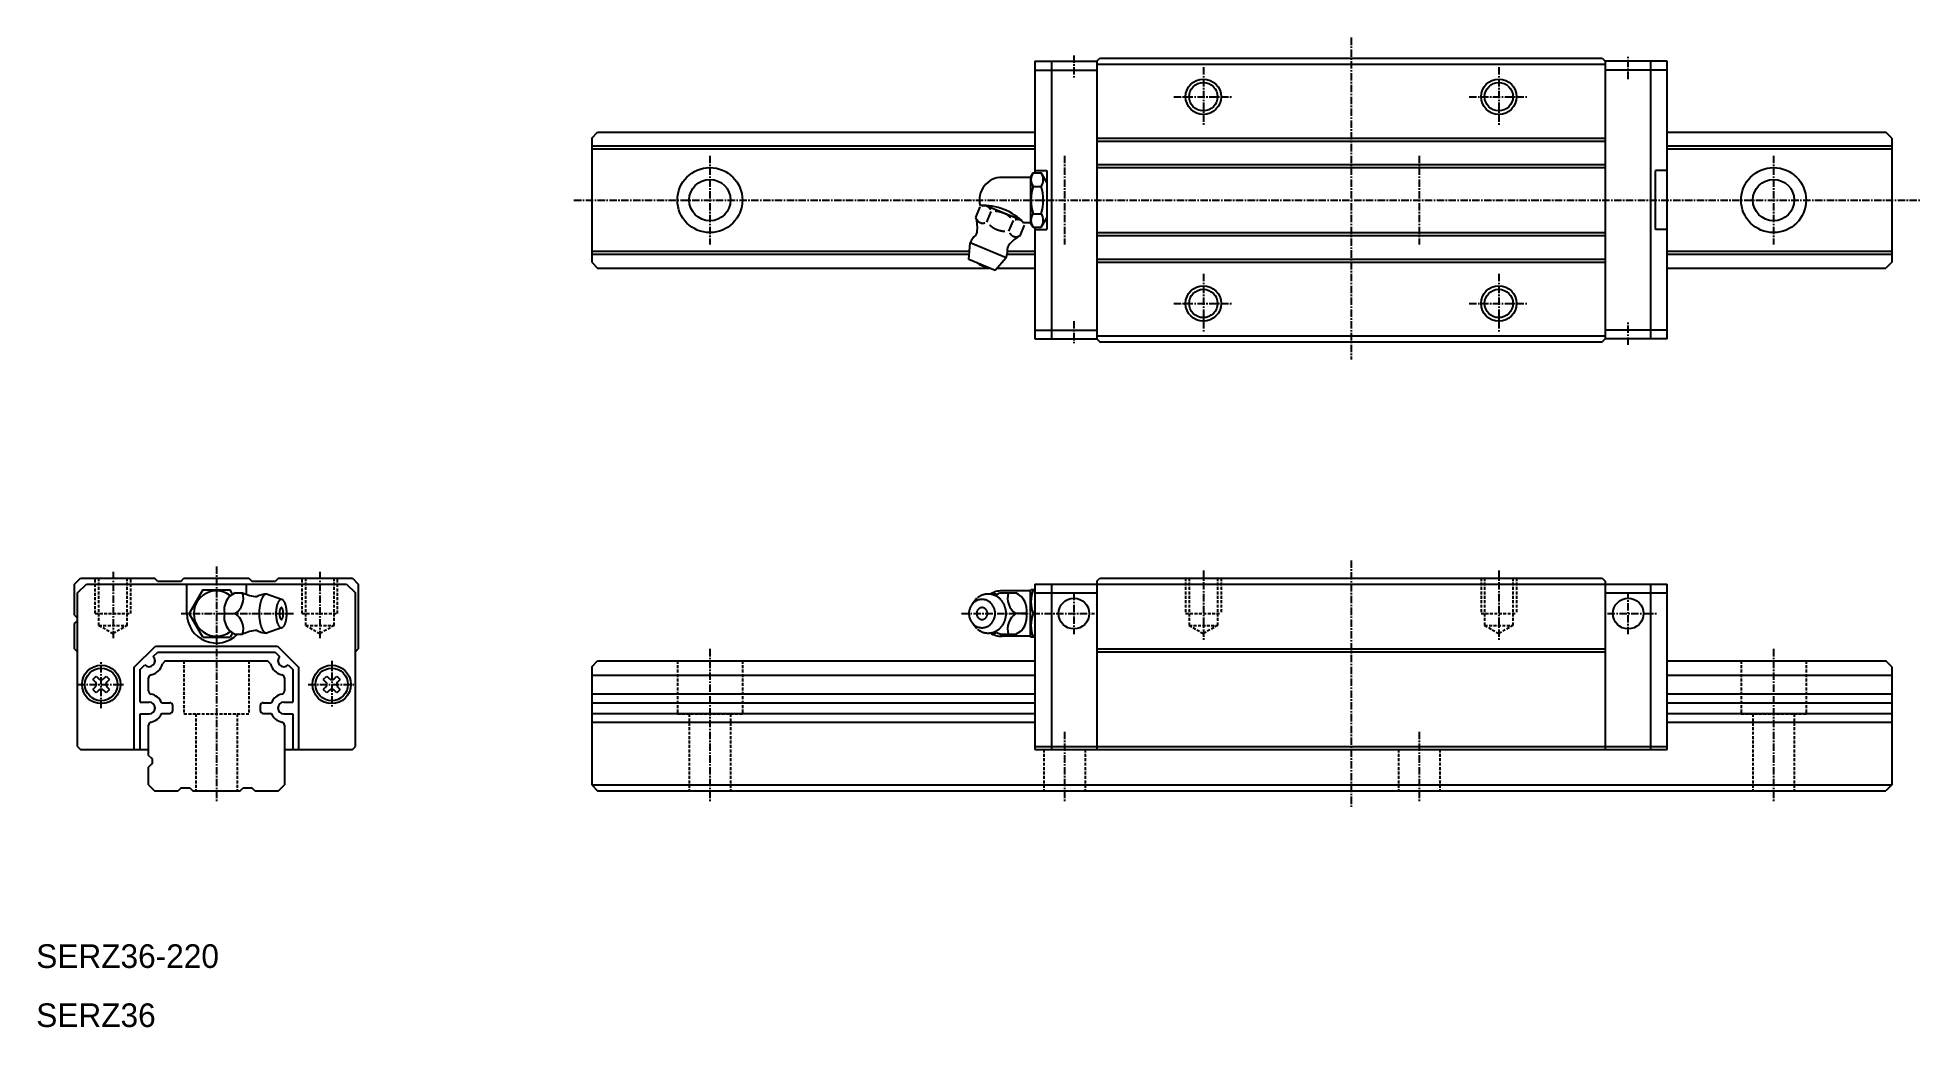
# Model space of a CAD drawing. Extents: x 10 to 329, y 10 to 178.
import ezdxf

# ---------------------------------------------------------------- set-up
doc = ezdxf.new("R2010")
doc.units = 0
doc.linetypes.add('CENTER', pattern=[2, 1.25, -0.25, 0.25, -0.25])
doc.linetypes.add('DASHED', pattern=[0.75, 0.5, -0.25])
doc.layers.get('0').update_dxf_attribs({"linetype": 'CONTINUOUS'})
doc.layers.add('CENTER', color=1, linetype='CENTER')

msp = doc.modelspace()

# ---------------------------------------------------------------- texts
at = {"color": 7, "linetype": 'CONTINUOUS'}
for s, p in [('SERZ36-220', (10, 20)), ('SERZ36', (10, 10))]:
    msp.add_text(s, height=4, dxfattribs=at).set_placement(p)

# ---------------------------------------------------------------- linework, layer by layer
at = {"color": 7, "linetype": 'CONTINUOUS'}
for p, q in [((179, 173.5), (179, 154.6)), ((179, 173.5), (189.5, 173.5)), ((181.8, 173.5), (181.8, 126.5)), ((189.5, 173.5), (190, 174)), ((189.5, 173.5), (189.5, 126.5)), ((189.5, 173), (275.5, 173)), ((190, 174), (275, 174)), ((275, 174), (275.5, 173.5)), ((275.5, 173.5), (275.5, 126.5)), ((286, 173.5), (275.5, 173.5)), ((283.2, 126.5), (283.2, 173.5)), ((286, 126.5), (286, 173.5)), ((179, 172), (189.5, 172)), ((286, 172), (275.5, 172)), ((104, 160.5), (105, 161.5)), ((104, 160.5), (104, 139.5)), ((105, 161.5), (179, 161.5)), ((189.5, 160.5), (275.5, 160.5)), ((189.5, 160), (275.5, 160)), ((286, 161.5), (323, 161.5)), ((324, 160.5), (323, 161.5)), ((324, 160.5), (324, 139.5)), ((104, 159.16), (179, 159.16)), ((104, 158.66), (179, 158.66)), ((286, 159.16), (324, 159.16)), ((286, 158.66), (324, 158.66)), ((178.24, 153.85), (173.45, 153.85)), ((178.24, 153.85), (178.68, 154.6)), ((178.24, 153.85), (178.24, 146.15)), ((178.68, 154.6), (180.08, 154.6)), ((179, 155), (181, 155)), ((181, 153), (180.08, 154.6)), ((181, 155), (181, 145)), ((189.5, 156), (275.5, 156)), ((189.5, 155.5), (275.5, 155.5)), ((284, 145), (284, 155)), ((286, 155), (284, 155)), ((178.68, 152.3), (180.08, 152.3)), ((169, 147.06), (169.74, 148.86)), ((176.77, 146.52), (170.6, 149.07)), ((170.87, 146.29), (171.61, 148.08)), ((178.68, 147.7), (180.08, 147.7)), ((180.08, 145.4), (181, 147)), ((174.61, 144.74), (175.36, 146.53)), ((176.48, 143.96), (177.23, 145.76)), ((178.24, 146.15), (177.15, 146.15)), ((178.68, 145.4), (178.24, 146.15)), ((178.68, 145.4), (180.08, 145.4)), ((179, 145.4), (179, 126.5)), ((179, 145), (181, 145)), ((189.5, 144.5), (275.5, 144.5)), ((189.5, 144), (275.5, 144)), ((286, 145), (284, 145)), ((104, 141.34), (167.93, 141.34)), ((104, 140.84), (167.9, 140.84)), ((167.83, 139.94), (168.04, 142.78)), ((174.13, 140.25), (168.04, 142.78)), ((174.32, 140.84), (179, 140.84)), ((174.38, 141.34), (179, 141.34)), ((286, 141.34), (324, 141.34)), ((286, 140.84), (324, 140.84)), ((104, 139.5), (105, 138.5)), ((105, 138.5), (171.31, 138.5)), ((172.27, 138.1), (167.83, 139.94)), ((174.13, 140.25), (172.27, 138.1)), ((172.62, 138.5), (179, 138.5)), ((189.5, 140), (275.5, 140)), ((189.5, 139.5), (275.5, 139.5)), ((286, 138.5), (323, 138.5)), ((324, 139.5), (323, 138.5)), ((179, 128), (189.5, 128)), ((286, 128), (275.5, 128)), ((179, 126.5), (189.5, 126.5)), ((189.5, 127), (275.5, 127)), ((189.5, 126.5), (190, 126)), ((190, 126), (275, 126)), ((275, 126), (275.5, 126.5)), ((286, 126.5), (275.5, 126.5)), ((16.5, 85), (17.5, 86)), ((16.5, 79.71), (16.5, 85)), ((17, 83.5), (18.5, 85)), ((17, 57.5), (17, 83.5)), ((17.5, 86), (30, 86)), ((18.5, 85), (62.5, 85)), ((30.5, 85.5), (30, 86)), ((30.5, 85.5), (34.5, 85.5)), ((34.5, 85.5), (35, 86)), ((35, 86), (46, 86)), ((35.5, 80), (35.5, 85)), ((38.19, 84), (35.88, 80)), ((38.19, 84), (40.5, 84)), ((40.5, 84), (42.81, 84)), ((43.22, 83.29), (42.81, 84)), ((43.65, 83.51), (44.92, 83.51)), ((45.5, 85), (45.5, 83.25)), ((46, 86), (46.5, 85.5)), ((46.5, 85.5), (50.5, 85.5)), ((51.48, 82.4), (48.99, 83.3)), ((51, 86), (50.5, 85.5)), ((51, 86), (63.5, 86)), ((62.5, 85), (64, 83.5)), ((63.5, 86), (64.5, 85)), ((64, 57.5), (64, 83.5)), ((64.5, 85), (64.5, 74)), ((173.1, 83.51), (175.78, 83.51)), ((178.24, 83.85), (173.45, 83.85)), ((178.24, 83.85), (178.33, 84)), ((178.24, 76.15), (178.24, 83.85)), ((179, 84), (178.33, 84)), ((179, 85), (179, 57)), ((179, 85), (189.5, 85)), ((179, 83.5), (189.5, 83.5)), ((181.8, 85), (181.8, 57)), ((189.5, 85.5), (190, 86)), ((189.5, 85.5), (189.5, 57)), ((189.5, 85), (275.5, 85)), ((190, 86), (275, 86)), ((275, 86), (275.5, 85.5)), ((275.5, 85.5), (275.5, 57)), ((275.5, 85), (286, 85)), ((275.5, 83.5), (286, 83.5)), ((283.2, 57), (283.2, 85)), ((286, 57), (286, 85)), ((16.5, 79.71), (16.85, 79.35)), ((38.19, 76), (35.88, 80)), ((41.85, 80), (43.65, 80)), ((169.18, 82.58), (168.38, 81.57)), ((177.57, 80), (175.78, 80)), ((178.68, 80), (179, 80)), ((16.5, 78.29), (16.85, 78.65)), ((16.5, 74), (16.5, 78.29)), ((43.23, 76.73), (42.81, 76)), ((51.48, 77.6), (48.99, 76.7)), ((169.18, 77.42), (168.38, 78.43)), ((17, 73.5), (16.5, 74)), ((26.6, 70.91), (30.18, 74.49)), ((29.81, 72.71), (30.59, 73.49)), ((30.18, 74.49), (50.82, 74.49)), ((30.59, 73.49), (50.41, 73.49)), ((38.19, 76), (40.5, 76)), ((40.5, 76), (42.81, 76)), ((43.65, 76.49), (44.92, 76.49)), ((50.41, 73.49), (51.19, 72.71)), ((50.82, 74.49), (54.4, 70.91)), ((64.5, 74), (64, 73.5)), ((173.1, 76.49), (175.78, 76.49)), ((178.24, 76.15), (173.45, 76.15)), ((178.33, 76), (178.24, 76.15)), ((179, 76), (178.33, 76)), ((189.5, 74), (275.5, 74)), ((189.5, 73.5), (275.5, 73.5)), ((26.6, 57), (26.6, 70.91)), ((27.6, 70.5), (28.39, 71.29)), ((27.6, 65), (27.6, 70.5)), ((31.84, 72), (31.34, 71.5)), ((31.84, 72), (49.16, 72)), ((49.66, 71.5), (49.16, 72)), ((52.61, 71.29), (53.4, 70.5)), ((53.4, 70.5), (53.4, 65)), ((54.4, 70.91), (54.4, 57)), ((104, 71), (105, 72)), ((104, 71), (104, 51)), ((105, 72), (179, 72)), ((286, 72), (323, 72)), ((324, 71), (323, 72)), ((324, 71), (324, 51)), ((19.58, 68.84), (20.16, 69.42)), ((19.58, 68.84), (20.03, 68.39)), ((20.03, 67.61), (19.58, 67.16)), ((20.16, 66.58), (19.58, 67.16)), ((20.16, 69.42), (20.61, 68.97)), ((20.61, 67.03), (20.16, 66.58)), ((21.39, 68.97), (21.84, 69.42)), ((21.84, 66.58), (21.39, 67.03)), ((21.84, 69.42), (22.42, 68.84)), ((22.42, 67.16), (21.84, 66.58)), ((21.97, 68.39), (22.42, 68.84)), ((22.42, 67.16), (21.97, 67.61)), ((29, 66.9), (29, 69.1)), ((52, 69.1), (52, 66.9)), ((58.58, 68.84), (59.16, 69.42)), ((58.58, 68.84), (59.03, 68.39)), ((59.03, 67.61), (58.58, 67.16)), ((59.16, 66.58), (58.58, 67.16)), ((59.16, 69.42), (59.61, 68.97)), ((59.61, 67.03), (59.16, 66.58)), ((60.39, 68.97), (60.84, 69.42)), ((60.84, 66.58), (60.39, 67.03)), ((60.84, 69.42), (61.42, 68.84)), ((61.42, 67.16), (60.84, 66.58)), ((60.97, 68.39), (61.42, 68.84)), ((61.42, 67.16), (60.97, 67.61)), ((104, 69.59), (179, 69.59)), ((286, 69.59), (324, 69.59)), ((27.6, 65), (29.1, 65)), ((31.21, 64.9), (32.6, 64.9)), ((33.1, 63.6), (33.1, 64.4)), ((47.9, 64.4), (47.9, 63.6)), ((48.4, 64.9), (49.79, 64.9)), ((51.9, 65), (53.4, 65)), ((104, 66.41), (179, 66.41)), ((104, 64.9), (179, 64.9)), ((286, 66.41), (324, 66.41)), ((286, 64.9), (324, 64.9)), ((27.6, 57), (27.6, 63)), ((27.6, 63), (29.1, 63)), ((29, 55.99), (29, 61.1)), ((31.21, 63.1), (32.6, 63.1)), ((48.4, 63.1), (49.79, 63.1)), ((51.9, 63), (53.4, 63)), ((52, 61.1), (52, 51)), ((53.4, 63), (53.4, 57)), ((104, 63.1), (179, 63.1)), ((104, 61.59), (179, 61.59)), ((286, 63.1), (324, 63.1)), ((286, 61.59), (324, 61.59)), ((17, 57.5), (17.5, 57)), ((63.5, 57), (64, 57.5)), ((179, 57.5), (189.5, 57.5)), ((189.5, 57.5), (275.5, 57.5)), ((275.5, 57.5), (286, 57.5)), ((17.5, 57), (29, 57)), ((29, 55.99), (29.49, 55.49)), ((29, 54.01), (29.49, 54.51)), ((52, 57), (63.5, 57)), ((179, 57), (189.5, 57)), ((189.5, 57), (275.5, 57)), ((275.5, 57), (286, 57)), ((29, 51), (29, 54.01)), ((29, 51), (30, 50)), ((30, 50), (34, 50)), ((34.5, 50.5), (34, 50)), ((34.5, 50.5), (36, 50.5)), ((36, 50.5), (36.5, 50)), ((36.5, 50), (44.5, 50)), ((44.5, 50), (45, 50.5)), ((45, 50.5), (46.5, 50.5)), ((47, 50), (46.5, 50.5)), ((47, 50), (51, 50)), ((51, 50), (52, 51)), ((104, 51), (105, 50)), ((104, 51), (324, 51)), ((105, 50), (323, 50)), ((324, 51), (323, 50))]:
    msp.add_line(p, q, dxfattribs=at)
at = {"color": 3, "linetype": 'DASHED'}
for p, q in [((20, 80), (20, 86)), ((20.6, 78), (20.6, 86)), ((25.4, 78), (25.4, 86)), ((26, 80), (26, 86)), ((55, 80), (55, 86)), ((55.6, 78), (55.6, 86)), ((60.4, 78), (60.4, 86)), ((61, 80), (61, 86)), ((204.5, 86), (204.5, 80)), ((205.1, 86), (205.1, 78)), ((209.9, 86), (209.9, 78)), ((210.5, 86), (210.5, 80)), ((254.5, 86), (254.5, 80)), ((255.1, 86), (255.1, 78)), ((259.9, 86), (259.9, 78)), ((260.5, 86), (260.5, 80)), ((20, 80), (26, 80)), ((55, 80), (61, 80)), ((204.5, 80), (210.5, 80)), ((254.5, 80), (260.5, 80)), ((20.6, 78), (23, 76.61)), ((20.6, 78), (25.4, 78)), ((25.4, 78), (23, 76.61)), ((55.6, 78), (58, 76.61)), ((55.6, 78), (60.4, 78)), ((60.4, 78), (58, 76.61)), ((205.1, 78), (209.9, 78)), ((205.1, 78), (207.5, 76.61)), ((209.9, 78), (207.5, 76.61)), ((255.1, 78), (257.5, 76.61)), ((255.1, 78), (259.9, 78)), ((259.9, 78), (257.5, 76.61)), ((35, 72), (35, 63)), ((46, 72), (46, 63)), ((118.5, 72), (118.5, 63)), ((129.5, 72), (129.5, 63)), ((298.5, 72), (298.5, 63)), ((309.5, 72), (309.5, 63)), ((35, 63), (46, 63)), ((37, 63), (37, 50)), ((44, 63), (44, 50)), ((118.5, 63), (129.5, 63)), ((120.5, 63), (120.5, 50)), ((127.5, 63), (127.5, 50)), ((298.5, 63), (309.5, 63)), ((300.5, 63), (300.5, 50)), ((307.5, 63), (307.5, 50)), ((180.5, 57), (180.5, 50)), ((187.5, 57), (187.5, 50)), ((240.5, 57), (240.5, 50)), ((247.5, 57), (247.5, 50))]:
    msp.add_line(p, q, dxfattribs=at)
at = {"color": 7, "linetype": 'CONTINUOUS'}
for points in [[(169.14, 146.74, 0), (169.14, 146.73, 0), (169.15, 146.71, 0), (169.16, 146.7, 0), (169.17, 146.69, 0), (169.17, 146.68, 0), (169.18, 146.67, 0), (169.19, 146.66, 0), (169.19, 146.65, 0), (169.2, 146.63, 0), (169.21, 146.62, 0), (169.22, 146.61, 0), (169.22, 146.6, 0), (169.23, 146.59, 0), (169.24, 146.58, 0), (169.25, 146.57, 0), (169.26, 146.56, 0), (169.27, 146.55, 0), (169.27, 146.54, 0), (169.28, 146.53, 0), (169.29, 146.52, 0), (169.3, 146.51, 0), (169.31, 146.5, 0), (169.32, 146.49, 0), (169.32, 146.48, 0), (169.33, 146.47, 0), (169.34, 146.46, 0), (169.35, 146.45, 0), (169.36, 146.44, 0), (169.37, 146.43, 0), (169.38, 146.42, 0), (169.39, 146.41, 0), (169.4, 146.4, 0), (169.41, 146.4, 0), (169.42, 146.39, 0), (169.43, 146.38, 0), (169.44, 146.37, 0), (169.45, 146.36, 0), (169.46, 146.35, 0), (169.47, 146.34, 0), (169.47, 146.34, 0), (169.49, 146.33, 0), (169.5, 146.32, 0), (169.51, 146.31, 0), (169.52, 146.31, 0), (169.53, 146.3, 0), (169.54, 146.29, 0), (169.55, 146.29, 0), (169.56, 146.28, 0), (169.57, 146.27, 0), (169.58, 146.27, 0), (169.59, 146.26, 0), (169.6, 146.25, 0), (169.61, 146.25, 0), (169.62, 146.24, 0), (169.63, 146.24, 0), (169.64, 146.23, 0), (169.65, 146.22, 0), (169.66, 146.22, 0), (169.68, 146.21, 0), (169.69, 146.21, 0), (169.7, 146.2, 0), (169.71, 146.2, 0), (169.72, 146.19, 0), (169.73, 146.19, 0), (169.74, 146.18, 0), (169.76, 146.18, 0), (169.77, 146.17, 0), (169.78, 146.17, 0), (169.79, 146.16, 0), (169.8, 146.16, 0), (169.81, 146.16, 0), (169.83, 146.15, 0), (169.84, 146.15, 0), (169.85, 146.15, 0), (169.86, 146.14, 0), (169.87, 146.14, 0), (169.89, 146.14, 0), (169.9, 146.13, 0), (169.91, 146.13, 0), (169.92, 146.13, 0), (169.93, 146.12, 0), (169.95, 146.12, 0), (169.96, 146.12, 0), (169.97, 146.12, 0), (169.98, 146.12, 0), (170, 146.12, 0), (170.01, 146.11, 0), (170.02, 146.11, 0), (170.03, 146.11, 0), (170.05, 146.11, 0), (170.06, 146.11, 0), (170.07, 146.11, 0), (170.08, 146.1, 0), (170.1, 146.1, 0), (170.11, 146.1, 0), (170.12, 146.1, 0), (170.13, 146.1, 0), (170.15, 146.1, 0), (170.16, 146.1, 0), (170.17, 146.1, 0), (170.19, 146.1, 0), (170.2, 146.1, 0), (170.21, 146.1, 0), (170.23, 146.1, 0), (170.24, 146.1, 0), (170.25, 146.1, 0), (170.26, 146.11, 0), (170.28, 146.11, 0), (170.29, 146.11, 0), (170.31, 146.11, 0), (170.32, 146.11, 0), (170.33, 146.11, 0), (170.34, 146.12, 0), (170.36, 146.12, 0), (170.37, 146.12, 0), (170.38, 146.12, 0), (170.4, 146.12, 0), (170.41, 146.12, 0), (170.42, 146.13, 0), (170.44, 146.13, 0), (170.45, 146.13, 0), (170.46, 146.14, 0), (170.48, 146.14, 0), (170.49, 146.14, 0), (170.5, 146.15, 0), (170.52, 146.15, 0), (170.53, 146.15, 0), (170.54, 146.16, 0)], [(171.48, 148.41, 0), (171.47, 148.42, 0), (171.46, 148.43, 0), (171.46, 148.44, 0), (171.45, 148.45, 0), (171.44, 148.47, 0), (171.43, 148.48, 0), (171.43, 148.49, 0), (171.42, 148.5, 0), (171.41, 148.51, 0), (171.4, 148.52, 0), (171.4, 148.53, 0), (171.39, 148.54, 0), (171.38, 148.56, 0), (171.37, 148.57, 0), (171.36, 148.58, 0), (171.36, 148.59, 0), (171.35, 148.6, 0), (171.34, 148.61, 0), (171.33, 148.62, 0), (171.32, 148.63, 0), (171.31, 148.64, 0), (171.31, 148.65, 0), (171.3, 148.66, 0), (171.29, 148.67, 0), (171.28, 148.68, 0), (171.27, 148.69, 0), (171.26, 148.7, 0), (171.25, 148.71, 0), (171.24, 148.72, 0), (171.23, 148.72, 0), (171.22, 148.73, 0), (171.22, 148.74, 0), (171.21, 148.75, 0), (171.2, 148.76, 0), (171.19, 148.77, 0), (171.18, 148.78, 0), (171.17, 148.78, 0), (171.16, 148.79, 0), (171.15, 148.8, 0), (171.14, 148.81, 0), (171.13, 148.82, 0), (171.12, 148.82, 0), (171.11, 148.83, 0), (171.1, 148.84, 0), (171.09, 148.85, 0), (171.08, 148.85, 0), (171.07, 148.86, 0), (171.06, 148.87, 0), (171.05, 148.87, 0), (171.03, 148.88, 0), (171.03, 148.89, 0), (171.01, 148.89, 0), (171, 148.9, 0), (170.99, 148.9, 0), (170.98, 148.91, 0), (170.97, 148.92, 0), (170.96, 148.92, 0), (170.95, 148.93, 0), (170.94, 148.93, 0), (170.93, 148.94, 0), (170.91, 148.94, 0), (170.9, 148.95, 0), (170.89, 148.95, 0), (170.88, 148.96, 0), (170.87, 148.96, 0), (170.86, 148.97, 0), (170.85, 148.97, 0), (170.84, 148.98, 0), (170.82, 148.98, 0), (170.81, 148.99, 0), (170.8, 148.99, 0), (170.79, 148.99, 0), (170.78, 149, 0), (170.76, 149, 0), (170.75, 149, 0), (170.74, 149.01, 0), (170.73, 149.01, 0), (170.72, 149.01, 0), (170.7, 149.01, 0), (170.69, 149.02, 0), (170.68, 149.02, 0), (170.67, 149.02, 0), (170.66, 149.03, 0), (170.64, 149.03, 0), (170.63, 149.03, 0), (170.62, 149.03, 0), (170.6, 149.03, 0), (170.59, 149.03, 0), (170.58, 149.04, 0), (170.57, 149.04, 0), (170.56, 149.04, 0), (170.54, 149.04, 0), (170.53, 149.04, 0), (170.52, 149.04, 0), (170.5, 149.04, 0), (170.49, 149.04, 0), (170.48, 149.04, 0), (170.46, 149.04, 0), (170.45, 149.04, 0), (170.44, 149.04, 0), (170.43, 149.04, 0), (170.41, 149.04, 0), (170.4, 149.04, 0), (170.39, 149.04, 0), (170.38, 149.04, 0), (170.36, 149.04, 0), (170.35, 149.04, 0), (170.34, 149.04, 0), (170.32, 149.04, 0), (170.31, 149.04, 0), (170.3, 149.03, 0), (170.28, 149.03, 0), (170.27, 149.03, 0), (170.26, 149.03, 0), (170.24, 149.03, 0), (170.23, 149.03, 0), (170.22, 149.02, 0), (170.2, 149.02, 0), (170.19, 149.02, 0), (170.18, 149.01, 0), (170.16, 149.01, 0), (170.15, 149.01, 0), (170.14, 149.01, 0), (170.12, 149, 0), (170.11, 149, 0), (170.1, 149, 0), (170.08, 148.99, 0), (170.07, 148.99, 0)], [(174.88, 147.03, 0), (174.87, 147.05, 0), (174.85, 147.06, 0), (174.83, 147.08, 0), (174.81, 147.09, 0), (174.8, 147.11, 0), (174.78, 147.12, 0), (174.76, 147.14, 0), (174.75, 147.15, 0), (174.73, 147.17, 0), (174.71, 147.18, 0), (174.69, 147.2, 0), (174.68, 147.21, 0), (174.66, 147.22, 0), (174.64, 147.24, 0), (174.62, 147.25, 0), (174.6, 147.27, 0), (174.59, 147.28, 0), (174.57, 147.29, 0), (174.55, 147.31, 0), (174.53, 147.32, 0), (174.51, 147.33, 0), (174.5, 147.35, 0), (174.48, 147.36, 0), (174.46, 147.37, 0), (174.44, 147.38, 0), (174.42, 147.4, 0), (174.41, 147.41, 0), (174.39, 147.42, 0), (174.37, 147.43, 0), (174.35, 147.45, 0), (174.33, 147.46, 0), (174.31, 147.47, 0), (174.29, 147.48, 0), (174.28, 147.49, 0), (174.26, 147.51, 0), (174.24, 147.52, 0), (174.22, 147.53, 0), (174.2, 147.54, 0), (174.18, 147.55, 0), (174.16, 147.56, 0), (174.14, 147.57, 0), (174.12, 147.58, 0), (174.1, 147.59, 0), (174.08, 147.61, 0), (174.06, 147.62, 0), (174.04, 147.63, 0), (174.03, 147.64, 0), (174.01, 147.65, 0), (173.99, 147.66, 0), (173.97, 147.67, 0), (173.95, 147.68, 0), (173.93, 147.69, 0), (173.91, 147.7, 0), (173.89, 147.71, 0), (173.87, 147.72, 0), (173.85, 147.72, 0), (173.83, 147.74, 0), (173.81, 147.74, 0), (173.79, 147.75, 0), (173.77, 147.76, 0), (173.75, 147.77, 0), (173.73, 147.78, 0), (173.71, 147.79, 0), (173.69, 147.8, 0), (173.67, 147.81, 0), (173.65, 147.81, 0), (173.63, 147.82, 0), (173.6, 147.83, 0), (173.59, 147.84, 0), (173.56, 147.84, 0), (173.54, 147.85, 0), (173.52, 147.86, 0), (173.5, 147.87, 0), (173.48, 147.87, 0), (173.46, 147.88, 0), (173.44, 147.89, 0), (173.42, 147.9, 0), (173.4, 147.9, 0), (173.38, 147.91, 0), (173.36, 147.92, 0), (173.34, 147.92, 0), (173.31, 147.93, 0), (173.29, 147.94, 0), (173.27, 147.94, 0), (173.25, 147.95, 0), (173.23, 147.95, 0), (173.21, 147.96, 0), (173.19, 147.97, 0), (173.16, 147.97, 0), (173.14, 147.98, 0), (173.12, 147.98, 0), (173.1, 147.99, 0), (173.08, 147.99, 0), (173.06, 148, 0), (173.04, 148, 0), (173.01, 148.01, 0), (172.99, 148.01, 0), (172.97, 148.02, 0), (172.95, 148.02, 0), (172.93, 148.03, 0), (172.91, 148.03, 0), (172.88, 148.03, 0), (172.86, 148.04, 0), (172.84, 148.04, 0), (172.82, 148.05, 0), (172.8, 148.05, 0), (172.77, 148.05, 0), (172.75, 148.06, 0), (172.73, 148.06, 0), (172.71, 148.06, 0), (172.69, 148.07, 0), (172.66, 148.07, 0), (172.64, 148.07, 0), (172.62, 148.07, 0), (172.6, 148.08, 0), (172.57, 148.08, 0), (172.55, 148.08, 0), (172.53, 148.09, 0), (172.51, 148.09, 0), (172.49, 148.09, 0), (172.46, 148.09, 0), (172.44, 148.09, 0), (172.42, 148.09, 0), (172.4, 148.1, 0), (172.37, 148.1, 0), (172.35, 148.1, 0), (172.33, 148.1, 0), (172.3, 148.1, 0)], [(177.09, 146.08, 0), (177.08, 146.09, 0), (177.07, 146.11, 0), (177.07, 146.12, 0), (177.06, 146.13, 0), (177.05, 146.14, 0), (177.05, 146.15, 0), (177.04, 146.16, 0), (177.03, 146.18, 0), (177.02, 146.19, 0), (177.02, 146.2, 0), (177.01, 146.21, 0), (177, 146.22, 0), (176.99, 146.23, 0), (176.99, 146.24, 0), (176.98, 146.25, 0), (176.97, 146.26, 0), (176.96, 146.27, 0), (176.95, 146.28, 0), (176.94, 146.29, 0), (176.94, 146.31, 0), (176.93, 146.31, 0), (176.92, 146.32, 0), (176.91, 146.33, 0), (176.9, 146.34, 0), (176.89, 146.35, 0), (176.88, 146.36, 0), (176.87, 146.37, 0), (176.87, 146.38, 0), (176.86, 146.39, 0), (176.85, 146.4, 0), (176.84, 146.41, 0), (176.83, 146.42, 0), (176.82, 146.43, 0), (176.81, 146.44, 0), (176.8, 146.44, 0), (176.79, 146.45, 0), (176.78, 146.46, 0), (176.77, 146.47, 0), (176.76, 146.48, 0), (176.75, 146.48, 0), (176.74, 146.49, 0), (176.73, 146.5, 0), (176.72, 146.51, 0), (176.71, 146.51, 0), (176.7, 146.52, 0), (176.69, 146.53, 0), (176.68, 146.53, 0), (176.67, 146.54, 0), (176.66, 146.55, 0), (176.65, 146.56, 0), (176.64, 146.56, 0), (176.63, 146.57, 0), (176.62, 146.57, 0), (176.6, 146.58, 0), (176.59, 146.59, 0), (176.58, 146.59, 0), (176.57, 146.6, 0), (176.56, 146.6, 0), (176.55, 146.61, 0), (176.54, 146.61, 0), (176.53, 146.62, 0), (176.52, 146.62, 0), (176.5, 146.63, 0), (176.49, 146.63, 0), (176.48, 146.64, 0), (176.47, 146.64, 0), (176.46, 146.65, 0), (176.45, 146.65, 0), (176.44, 146.66, 0), (176.42, 146.66, 0), (176.41, 146.66, 0), (176.4, 146.67, 0), (176.39, 146.67, 0), (176.38, 146.68, 0), (176.37, 146.68, 0), (176.35, 146.68, 0), (176.34, 146.68, 0), (176.33, 146.69, 0), (176.32, 146.69, 0), (176.3, 146.69, 0), (176.29, 146.69, 0), (176.28, 146.7, 0), (176.27, 146.7, 0), (176.25, 146.7, 0), (176.24, 146.7, 0), (176.23, 146.71, 0), (176.22, 146.71, 0), (176.21, 146.71, 0), (176.19, 146.71, 0), (176.18, 146.71, 0), (176.17, 146.71, 0), (176.15, 146.71, 0), (176.14, 146.72, 0), (176.13, 146.72, 0), (176.12, 146.72, 0), (176.1, 146.72, 0), (176.09, 146.72, 0), (176.08, 146.72, 0), (176.06, 146.72, 0), (176.05, 146.72, 0), (176.04, 146.72, 0), (176.03, 146.72, 0), (176.01, 146.72, 0), (176, 146.72, 0), (175.99, 146.72, 0), (175.97, 146.72, 0), (175.96, 146.71, 0), (175.95, 146.71, 0), (175.93, 146.71, 0), (175.92, 146.71, 0), (175.91, 146.71, 0), (175.9, 146.71, 0), (175.88, 146.71, 0), (175.87, 146.7, 0), (175.86, 146.7, 0), (175.84, 146.7, 0), (175.83, 146.7, 0), (175.82, 146.7, 0), (175.8, 146.69, 0), (175.79, 146.69, 0), (175.78, 146.69, 0), (175.76, 146.68, 0), (175.75, 146.68, 0), (175.74, 146.68, 0), (175.72, 146.68, 0), (175.71, 146.67, 0), (175.69, 146.67, 0), (175.68, 146.66, 0)], [(171.34, 145.79, 0), (171.36, 145.77, 0), (171.38, 145.76, 0), (171.4, 145.74, 0), (171.41, 145.73, 0), (171.43, 145.71, 0), (171.45, 145.7, 0), (171.46, 145.68, 0), (171.48, 145.67, 0), (171.5, 145.65, 0), (171.52, 145.64, 0), (171.53, 145.62, 0), (171.55, 145.61, 0), (171.57, 145.6, 0), (171.59, 145.58, 0), (171.6, 145.57, 0), (171.62, 145.56, 0), (171.64, 145.54, 0), (171.66, 145.53, 0), (171.68, 145.51, 0), (171.69, 145.5, 0), (171.71, 145.49, 0), (171.73, 145.47, 0), (171.75, 145.46, 0), (171.77, 145.45, 0), (171.78, 145.44, 0), (171.8, 145.42, 0), (171.82, 145.41, 0), (171.84, 145.4, 0), (171.86, 145.39, 0), (171.88, 145.38, 0), (171.9, 145.36, 0), (171.91, 145.35, 0), (171.93, 145.34, 0), (171.95, 145.33, 0), (171.97, 145.31, 0), (171.99, 145.3, 0), (172.01, 145.29, 0), (172.03, 145.28, 0), (172.05, 145.27, 0), (172.06, 145.26, 0), (172.08, 145.25, 0), (172.1, 145.24, 0), (172.12, 145.23, 0), (172.14, 145.22, 0), (172.16, 145.21, 0), (172.18, 145.19, 0), (172.2, 145.18, 0), (172.22, 145.17, 0), (172.24, 145.16, 0), (172.26, 145.15, 0), (172.28, 145.14, 0), (172.3, 145.13, 0), (172.32, 145.12, 0), (172.34, 145.11, 0), (172.36, 145.1, 0), (172.38, 145.1, 0), (172.4, 145.09, 0), (172.42, 145.08, 0), (172.44, 145.07, 0), (172.46, 145.06, 0), (172.48, 145.05, 0), (172.5, 145.04, 0), (172.52, 145.03, 0), (172.54, 145.03, 0), (172.56, 145.02, 0), (172.58, 145.01, 0), (172.6, 145, 0), (172.62, 144.99, 0), (172.64, 144.98, 0), (172.66, 144.98, 0), (172.68, 144.97, 0), (172.7, 144.96, 0), (172.72, 144.95, 0), (172.75, 144.95, 0), (172.76, 144.94, 0), (172.79, 144.93, 0), (172.81, 144.93, 0), (172.83, 144.92, 0), (172.85, 144.91, 0), (172.87, 144.9, 0), (172.89, 144.9, 0), (172.91, 144.89, 0), (172.93, 144.88, 0), (172.95, 144.88, 0), (172.98, 144.87, 0), (173, 144.87, 0), (173.02, 144.86, 0), (173.04, 144.85, 0), (173.06, 144.85, 0), (173.08, 144.84, 0), (173.1, 144.84, 0), (173.12, 144.83, 0), (173.15, 144.83, 0), (173.17, 144.82, 0), (173.19, 144.82, 0), (173.21, 144.81, 0), (173.23, 144.81, 0), (173.25, 144.8, 0), (173.28, 144.8, 0), (173.3, 144.79, 0), (173.32, 144.79, 0), (173.34, 144.79, 0), (173.36, 144.78, 0), (173.39, 144.78, 0), (173.41, 144.78, 0), (173.43, 144.77, 0), (173.45, 144.77, 0), (173.47, 144.76, 0), (173.5, 144.76, 0), (173.52, 144.76, 0), (173.54, 144.75, 0), (173.56, 144.75, 0), (173.59, 144.75, 0), (173.61, 144.75, 0), (173.63, 144.74, 0), (173.65, 144.74, 0), (173.67, 144.74, 0), (173.7, 144.74, 0), (173.72, 144.73, 0), (173.74, 144.73, 0), (173.76, 144.73, 0), (173.79, 144.73, 0), (173.81, 144.73, 0), (173.83, 144.72, 0), (173.85, 144.72, 0), (173.88, 144.72, 0), (173.9, 144.72, 0), (173.92, 144.72, 0)], [(174.75, 144.41, 0), (174.76, 144.4, 0), (174.76, 144.39, 0), (174.77, 144.38, 0), (174.78, 144.37, 0), (174.78, 144.35, 0), (174.79, 144.34, 0), (174.8, 144.33, 0), (174.81, 144.32, 0), (174.81, 144.31, 0), (174.82, 144.3, 0), (174.83, 144.29, 0), (174.84, 144.28, 0), (174.85, 144.26, 0), (174.85, 144.25, 0), (174.86, 144.24, 0), (174.87, 144.23, 0), (174.88, 144.22, 0), (174.89, 144.21, 0), (174.9, 144.2, 0), (174.9, 144.19, 0), (174.91, 144.18, 0), (174.92, 144.17, 0), (174.93, 144.16, 0), (174.94, 144.15, 0), (174.95, 144.14, 0), (174.96, 144.13, 0), (174.96, 144.12, 0), (174.97, 144.11, 0), (174.98, 144.1, 0), (174.99, 144.1, 0), (175, 144.09, 0), (175.01, 144.08, 0), (175.02, 144.07, 0), (175.03, 144.06, 0), (175.04, 144.05, 0), (175.05, 144.04, 0), (175.06, 144.04, 0), (175.07, 144.03, 0), (175.08, 144.02, 0), (175.09, 144.01, 0), (175.1, 144, 0), (175.11, 144, 0), (175.12, 143.99, 0), (175.13, 143.98, 0), (175.14, 143.97, 0), (175.15, 143.97, 0), (175.16, 143.96, 0), (175.17, 143.95, 0), (175.18, 143.95, 0), (175.19, 143.94, 0), (175.2, 143.94, 0), (175.21, 143.93, 0), (175.22, 143.92, 0), (175.23, 143.92, 0), (175.25, 143.91, 0), (175.26, 143.9, 0), (175.27, 143.9, 0), (175.28, 143.89, 0), (175.29, 143.89, 0), (175.3, 143.88, 0), (175.31, 143.88, 0), (175.32, 143.87, 0), (175.33, 143.87, 0), (175.34, 143.86, 0), (175.36, 143.86, 0), (175.37, 143.85, 0), (175.38, 143.85, 0), (175.39, 143.84, 0), (175.4, 143.84, 0), (175.41, 143.84, 0), (175.43, 143.83, 0), (175.44, 143.83, 0), (175.45, 143.82, 0), (175.46, 143.82, 0), (175.47, 143.82, 0), (175.49, 143.81, 0), (175.5, 143.81, 0), (175.51, 143.81, 0), (175.52, 143.81, 0), (175.53, 143.8, 0), (175.55, 143.8, 0), (175.56, 143.8, 0), (175.57, 143.8, 0), (175.58, 143.79, 0), (175.6, 143.79, 0), (175.61, 143.79, 0), (175.62, 143.79, 0), (175.63, 143.79, 0), (175.65, 143.78, 0), (175.66, 143.78, 0), (175.67, 143.78, 0), (175.68, 143.78, 0), (175.7, 143.78, 0), (175.71, 143.78, 0), (175.72, 143.78, 0), (175.74, 143.78, 0), (175.75, 143.78, 0), (175.76, 143.78, 0), (175.77, 143.78, 0), (175.79, 143.78, 0), (175.8, 143.78, 0), (175.81, 143.78, 0), (175.82, 143.78, 0), (175.84, 143.78, 0), (175.85, 143.78, 0), (175.87, 143.78, 0), (175.88, 143.78, 0), (175.89, 143.78, 0), (175.9, 143.78, 0), (175.92, 143.78, 0), (175.93, 143.79, 0), (175.94, 143.79, 0), (175.96, 143.79, 0), (175.97, 143.79, 0), (175.98, 143.79, 0), (176, 143.8, 0), (176.01, 143.8, 0), (176.02, 143.8, 0), (176.04, 143.8, 0), (176.05, 143.81, 0), (176.06, 143.81, 0), (176.08, 143.81, 0), (176.09, 143.81, 0), (176.1, 143.82, 0), (176.12, 143.82, 0), (176.13, 143.82, 0), (176.14, 143.83, 0), (176.16, 143.83, 0)], [(48.99, 83.3, 0), (48.96, 83.3, 0), (48.92, 83.3, 0), (48.89, 83.29, 0), (48.86, 83.28, 0), (48.83, 83.28, 0), (48.8, 83.26, 0), (48.77, 83.25, 0), (48.74, 83.24, 0), (48.71, 83.22, 0), (48.68, 83.2, 0), (48.65, 83.18, 0), (48.62, 83.16, 0), (48.59, 83.13, 0), (48.56, 83.11, 0), (48.53, 83.08, 0), (48.5, 83.05, 0), (48.47, 83.02, 0), (48.45, 82.98, 0), (48.42, 82.95, 0), (48.39, 82.91, 0), (48.36, 82.87, 0), (48.34, 82.83, 0), (48.31, 82.79, 0), (48.28, 82.74, 0), (48.26, 82.7, 0), (48.23, 82.65, 0), (48.21, 82.6, 0), (48.19, 82.55, 0), (48.16, 82.5, 0), (48.14, 82.45, 0), (48.12, 82.39, 0), (48.09, 82.33, 0), (48.07, 82.28, 0), (48.05, 82.22, 0), (48.03, 82.16, 0), (48.01, 82.09, 0), (47.99, 82.03, 0), (47.97, 81.97, 0), (47.95, 81.9, 0), (47.94, 81.83, 0), (47.92, 81.77, 0), (47.9, 81.7, 0), (47.89, 81.63, 0), (47.87, 81.56, 0), (47.86, 81.48, 0), (47.84, 81.41, 0), (47.83, 81.34, 0), (47.82, 81.26, 0), (47.81, 81.19, 0), (47.8, 81.11, 0), (47.79, 81.04, 0), (47.78, 80.96, 0), (47.77, 80.88, 0), (47.76, 80.8, 0), (47.75, 80.72, 0), (47.75, 80.64, 0), (47.74, 80.56, 0), (47.74, 80.48, 0), (47.73, 80.4, 0), (47.73, 80.32, 0), (47.73, 80.24, 0), (47.72, 80.16, 0), (47.72, 80.08, 0), (47.72, 80, 0), (47.72, 79.92, 0), (47.72, 79.84, 0), (47.73, 79.76, 0), (47.73, 79.68, 0), (47.73, 79.6, 0), (47.74, 79.52, 0), (47.74, 79.44, 0), (47.75, 79.36, 0), (47.75, 79.28, 0), (47.76, 79.2, 0), (47.77, 79.12, 0), (47.78, 79.04, 0), (47.79, 78.96, 0), (47.8, 78.89, 0), (47.81, 78.81, 0), (47.82, 78.74, 0), (47.83, 78.66, 0), (47.84, 78.59, 0), (47.86, 78.52, 0), (47.87, 78.44, 0), (47.89, 78.37, 0), (47.9, 78.3, 0), (47.92, 78.23, 0), (47.94, 78.17, 0), (47.95, 78.1, 0), (47.97, 78.03, 0), (47.99, 77.97, 0), (48.01, 77.91, 0), (48.03, 77.84, 0), (48.05, 77.78, 0), (48.07, 77.72, 0), (48.09, 77.67, 0), (48.12, 77.61, 0), (48.14, 77.55, 0), (48.16, 77.5, 0), (48.19, 77.45, 0), (48.21, 77.4, 0), (48.23, 77.35, 0), (48.26, 77.3, 0), (48.28, 77.26, 0), (48.31, 77.21, 0), (48.34, 77.17, 0), (48.36, 77.13, 0), (48.39, 77.09, 0), (48.42, 77.05, 0), (48.45, 77.02, 0), (48.47, 76.98, 0), (48.5, 76.95, 0), (48.53, 76.92, 0), (48.56, 76.89, 0), (48.59, 76.87, 0), (48.62, 76.84, 0), (48.65, 76.82, 0), (48.68, 76.8, 0), (48.71, 76.78, 0), (48.74, 76.76, 0), (48.77, 76.75, 0), (48.8, 76.74, 0), (48.83, 76.72, 0), (48.86, 76.72, 0), (48.89, 76.71, 0), (48.92, 76.7, 0), (48.96, 76.7, 0), (48.99, 76.7, 0)], [(169.27, 77.35, 0), (169.36, 77.28, 0), (169.45, 77.22, 0), (169.54, 77.16, 0), (169.63, 77.1, 0), (169.72, 77.05, 0), (169.82, 77, 0), (169.91, 76.95, 0), (170.01, 76.91, 0), (170.11, 76.87, 0), (170.21, 76.84, 0), (170.31, 76.81, 0), (170.41, 76.78, 0), (170.52, 76.76, 0), (170.62, 76.74, 0), (170.72, 76.72, 0), (170.83, 76.71, 0), (170.93, 76.7, 0), (171.04, 76.7, 0), (171.14, 76.7, 0), (171.25, 76.7, 0), (171.35, 76.71, 0), (171.46, 76.72, 0), (171.56, 76.74, 0), (171.66, 76.76, 0), (171.77, 76.78, 0), (171.87, 76.81, 0), (171.97, 76.84, 0), (172.07, 76.88, 0), (172.17, 76.92, 0), (172.27, 76.96, 0), (172.36, 77, 0), (172.46, 77.05, 0), (172.55, 77.11, 0), (172.64, 77.16, 0), (172.73, 77.22, 0), (172.82, 77.29, 0), (172.9, 77.35, 0), (172.99, 77.42, 0), (173.07, 77.49, 0), (173.15, 77.57, 0), (173.22, 77.65, 0), (173.3, 77.73, 0), (173.37, 77.81, 0), (173.44, 77.9, 0), (173.5, 77.99, 0), (173.56, 78.08, 0), (173.62, 78.17, 0), (173.68, 78.27, 0), (173.74, 78.37, 0), (173.78, 78.47, 0), (173.83, 78.57, 0), (173.88, 78.67, 0), (173.92, 78.78, 0), (173.95, 78.88, 0), (173.99, 78.99, 0), (174.02, 79.1, 0), (174.04, 79.21, 0), (174.07, 79.32, 0), (174.09, 79.43, 0), (174.1, 79.55, 0), (174.12, 79.66, 0), (174.13, 79.77, 0), (174.13, 79.89, 0), (174.13, 80, 0), (174.13, 80.11, 0), (174.13, 80.23, 0), (174.12, 80.34, 0), (174.1, 80.45, 0), (174.09, 80.57, 0), (174.07, 80.68, 0), (174.04, 80.79, 0), (174.02, 80.9, 0), (173.99, 81.01, 0), (173.95, 81.12, 0), (173.92, 81.22, 0), (173.88, 81.33, 0), (173.83, 81.43, 0), (173.78, 81.53, 0), (173.74, 81.63, 0), (173.68, 81.73, 0), (173.62, 81.83, 0), (173.56, 81.92, 0), (173.5, 82.01, 0), (173.44, 82.1, 0), (173.37, 82.19, 0), (173.3, 82.27, 0), (173.22, 82.35, 0), (173.15, 82.43, 0), (173.07, 82.51, 0), (172.99, 82.58, 0), (172.9, 82.65, 0), (172.82, 82.71, 0), (172.73, 82.78, 0), (172.64, 82.84, 0), (172.55, 82.89, 0), (172.46, 82.95, 0), (172.36, 83, 0), (172.27, 83.04, 0), (172.17, 83.08, 0), (172.07, 83.12, 0), (171.97, 83.16, 0), (171.87, 83.19, 0), (171.77, 83.22, 0), (171.66, 83.24, 0), (171.56, 83.26, 0), (171.46, 83.28, 0), (171.35, 83.29, 0), (171.25, 83.3, 0), (171.14, 83.3, 0), (171.04, 83.3, 0), (170.93, 83.3, 0), (170.83, 83.29, 0), (170.72, 83.28, 0), (170.62, 83.26, 0), (170.52, 83.24, 0), (170.41, 83.22, 0), (170.31, 83.19, 0), (170.21, 83.16, 0), (170.11, 83.13, 0), (170.01, 83.09, 0), (169.91, 83.05, 0), (169.82, 83, 0), (169.72, 82.95, 0), (169.63, 82.9, 0), (169.54, 82.84, 0), (169.45, 82.78, 0), (169.36, 82.72, 0), (169.27, 82.66, 0)], [(172.46, 83.25, 0), (172.45, 83.25, 0), (172.44, 83.26, 0), (172.44, 83.26, 0), (172.43, 83.26, 0), (172.42, 83.26, 0), (172.42, 83.26, 0), (172.41, 83.26, 0), (172.4, 83.26, 0), (172.4, 83.26, 0), (172.39, 83.27, 0), (172.38, 83.27, 0), (172.37, 83.27, 0), (172.37, 83.27, 0), (172.36, 83.27, 0), (172.35, 83.27, 0), (172.35, 83.27, 0), (172.34, 83.27, 0), (172.33, 83.27, 0), (172.32, 83.27, 0), (172.32, 83.28, 0), (172.31, 83.28, 0), (172.3, 83.28, 0), (172.3, 83.28, 0), (172.29, 83.28, 0), (172.28, 83.28, 0), (172.28, 83.28, 0), (172.27, 83.28, 0), (172.26, 83.28, 0), (172.25, 83.28, 0), (172.25, 83.28, 0), (172.24, 83.28, 0), (172.23, 83.29, 0), (172.22, 83.29, 0), (172.22, 83.29, 0), (172.21, 83.29, 0), (172.2, 83.29, 0), (172.2, 83.29, 0), (172.19, 83.29, 0), (172.18, 83.29, 0), (172.18, 83.29, 0), (172.17, 83.29, 0), (172.16, 83.29, 0), (172.15, 83.29, 0), (172.15, 83.29, 0), (172.14, 83.29, 0), (172.13, 83.29, 0), (172.12, 83.29, 0), (172.12, 83.29, 0), (172.11, 83.3, 0), (172.1, 83.3, 0), (172.1, 83.3, 0), (172.09, 83.3, 0), (172.08, 83.3, 0), (172.07, 83.3, 0), (172.07, 83.3, 0), (172.06, 83.3, 0), (172.05, 83.3, 0), (172.05, 83.3, 0), (172.04, 83.3, 0), (172.03, 83.3, 0), (172.03, 83.3, 0), (172.02, 83.3, 0), (172.01, 83.3, 0), (172, 83.3, 0), (172, 83.3, 0), (171.99, 83.3, 0), (171.98, 83.3, 0), (171.97, 83.3, 0), (171.97, 83.3, 0), (171.96, 83.3, 0), (171.95, 83.3, 0), (171.95, 83.3, 0), (171.94, 83.3, 0), (171.93, 83.3, 0), (171.93, 83.3, 0), (171.92, 83.3, 0), (171.91, 83.3, 0), (171.9, 83.3, 0), (171.9, 83.3, 0), (171.89, 83.3, 0), (171.88, 83.3, 0), (171.88, 83.3, 0), (171.87, 83.3, 0), (171.86, 83.3, 0), (171.85, 83.3, 0), (171.85, 83.3, 0), (171.84, 83.3, 0), (171.83, 83.3, 0), (171.82, 83.3, 0), (171.82, 83.3, 0), (171.81, 83.3, 0), (171.8, 83.3, 0), (171.8, 83.3, 0), (171.79, 83.3, 0), (171.78, 83.3, 0), (171.78, 83.3, 0), (171.77, 83.29, 0), (171.76, 83.29, 0), (171.75, 83.29, 0), (171.75, 83.29, 0), (171.74, 83.29, 0), (171.73, 83.29, 0), (171.72, 83.29, 0), (171.72, 83.29, 0), (171.71, 83.29, 0), (171.7, 83.29, 0), (171.7, 83.29, 0), (171.69, 83.29, 0), (171.68, 83.29, 0), (171.68, 83.29, 0), (171.67, 83.29, 0), (171.66, 83.29, 0), (171.65, 83.28, 0), (171.65, 83.28, 0), (171.64, 83.28, 0), (171.63, 83.28, 0), (171.62, 83.28, 0), (171.62, 83.28, 0), (171.61, 83.28, 0), (171.6, 83.28, 0), (171.6, 83.28, 0), (171.59, 83.28, 0), (171.58, 83.28, 0), (171.57, 83.28, 0), (171.57, 83.27, 0), (171.56, 83.27, 0), (171.55, 83.27, 0), (171.55, 83.27, 0)], [(51.48, 82.4, 0), (51.44, 82.4, 0), (51.39, 82.39, 0), (51.35, 82.37, 0), (51.3, 82.35, 0), (51.26, 82.33, 0), (51.21, 82.3, 0), (51.17, 82.26, 0), (51.13, 82.22, 0), (51.09, 82.17, 0), (51.05, 82.12, 0), (51.01, 82.06, 0), (50.97, 82, 0), (50.93, 81.93, 0), (50.9, 81.86, 0), (50.86, 81.78, 0), (50.83, 81.7, 0), (50.8, 81.61, 0), (50.77, 81.52, 0), (50.74, 81.43, 0), (50.72, 81.33, 0), (50.69, 81.23, 0), (50.67, 81.13, 0), (50.65, 81.03, 0), (50.63, 80.92, 0), (50.62, 80.81, 0), (50.6, 80.7, 0), (50.59, 80.58, 0), (50.58, 80.47, 0), (50.57, 80.35, 0), (50.57, 80.24, 0), (50.56, 80.12, 0), (50.56, 80, 0), (50.56, 79.88, 0), (50.57, 79.76, 0), (50.57, 79.65, 0), (50.58, 79.53, 0), (50.59, 79.42, 0), (50.6, 79.3, 0), (50.62, 79.19, 0), (50.63, 79.08, 0), (50.65, 78.97, 0), (50.67, 78.87, 0), (50.69, 78.77, 0), (50.72, 78.67, 0), (50.74, 78.57, 0), (50.77, 78.48, 0), (50.8, 78.39, 0), (50.83, 78.3, 0), (50.86, 78.22, 0), (50.9, 78.14, 0), (50.93, 78.07, 0), (50.97, 78, 0), (51.01, 77.94, 0), (51.05, 77.88, 0), (51.09, 77.83, 0), (51.13, 77.78, 0), (51.17, 77.74, 0), (51.21, 77.7, 0), (51.26, 77.67, 0), (51.3, 77.65, 0), (51.35, 77.63, 0), (51.39, 77.61, 0), (51.44, 77.6, 0), (51.48, 77.6, 0), (51.53, 77.6, 0), (51.57, 77.61, 0), (51.62, 77.63, 0), (51.66, 77.65, 0), (51.7, 77.67, 0), (51.75, 77.7, 0), (51.79, 77.74, 0), (51.83, 77.78, 0), (51.87, 77.83, 0), (51.91, 77.88, 0), (51.95, 77.94, 0), (51.99, 78, 0), (52.03, 78.07, 0), (52.06, 78.14, 0), (52.1, 78.22, 0), (52.13, 78.3, 0), (52.16, 78.39, 0), (52.19, 78.48, 0), (52.22, 78.57, 0), (52.24, 78.67, 0), (52.27, 78.77, 0), (52.29, 78.87, 0), (52.31, 78.97, 0), (52.33, 79.08, 0), (52.35, 79.19, 0), (52.36, 79.3, 0), (52.37, 79.42, 0), (52.38, 79.53, 0), (52.39, 79.65, 0), (52.39, 79.76, 0), (52.4, 79.88, 0), (52.4, 80, 0), (52.4, 80.12, 0), (52.39, 80.24, 0), (52.39, 80.35, 0), (52.38, 80.47, 0), (52.37, 80.58, 0), (52.36, 80.7, 0), (52.35, 80.81, 0), (52.33, 80.92, 0), (52.31, 81.03, 0), (52.29, 81.13, 0), (52.27, 81.23, 0), (52.24, 81.33, 0), (52.22, 81.43, 0), (52.19, 81.52, 0), (52.16, 81.61, 0), (52.13, 81.7, 0), (52.1, 81.78, 0), (52.06, 81.86, 0), (52.03, 81.93, 0), (51.99, 82, 0), (51.95, 82.06, 0), (51.91, 82.12, 0), (51.87, 82.17, 0), (51.83, 82.22, 0), (51.79, 82.26, 0), (51.75, 82.3, 0), (51.7, 82.33, 0), (51.66, 82.35, 0), (51.62, 82.37, 0), (51.57, 82.39, 0), (51.53, 82.4, 0), (51.48, 82.4, 0)], [(51.48, 79, 0), (51.5, 79, 0), (51.51, 79, 0), (51.53, 79.01, 0), (51.54, 79.02, 0), (51.56, 79.03, 0), (51.58, 79.04, 0), (51.59, 79.06, 0), (51.6, 79.08, 0), (51.62, 79.1, 0), (51.63, 79.12, 0), (51.65, 79.14, 0), (51.66, 79.17, 0), (51.67, 79.2, 0), (51.69, 79.23, 0), (51.7, 79.26, 0), (51.71, 79.29, 0), (51.72, 79.33, 0), (51.73, 79.37, 0), (51.74, 79.4, 0), (51.75, 79.44, 0), (51.76, 79.49, 0), (51.77, 79.53, 0), (51.77, 79.57, 0), (51.78, 79.62, 0), (51.79, 79.66, 0), (51.79, 79.71, 0), (51.8, 79.76, 0), (51.8, 79.8, 0), (51.8, 79.85, 0), (51.8, 79.9, 0), (51.81, 79.95, 0), (51.81, 80, 0), (51.81, 80.05, 0), (51.8, 80.1, 0), (51.8, 80.15, 0), (51.8, 80.2, 0), (51.8, 80.24, 0), (51.79, 80.29, 0), (51.79, 80.34, 0), (51.78, 80.38, 0), (51.77, 80.43, 0), (51.77, 80.47, 0), (51.76, 80.51, 0), (51.75, 80.56, 0), (51.74, 80.6, 0), (51.73, 80.63, 0), (51.72, 80.67, 0), (51.71, 80.71, 0), (51.7, 80.74, 0), (51.69, 80.77, 0), (51.67, 80.8, 0), (51.66, 80.83, 0), (51.65, 80.86, 0), (51.63, 80.88, 0), (51.62, 80.9, 0), (51.6, 80.92, 0), (51.59, 80.94, 0), (51.58, 80.96, 0), (51.56, 80.97, 0), (51.54, 80.98, 0), (51.53, 80.99, 0), (51.51, 81, 0), (51.5, 81, 0), (51.48, 81, 0), (51.46, 81, 0), (51.45, 81, 0), (51.43, 80.99, 0), (51.42, 80.98, 0), (51.4, 80.97, 0), (51.39, 80.96, 0), (51.37, 80.94, 0), (51.36, 80.92, 0), (51.34, 80.9, 0), (51.33, 80.88, 0), (51.31, 80.86, 0), (51.3, 80.83, 0), (51.29, 80.8, 0), (51.27, 80.77, 0), (51.26, 80.74, 0), (51.25, 80.71, 0), (51.24, 80.67, 0), (51.23, 80.63, 0), (51.22, 80.6, 0), (51.21, 80.56, 0), (51.2, 80.51, 0), (51.19, 80.47, 0), (51.19, 80.43, 0), (51.18, 80.38, 0), (51.17, 80.34, 0), (51.17, 80.29, 0), (51.17, 80.24, 0), (51.16, 80.2, 0), (51.16, 80.15, 0), (51.16, 80.1, 0), (51.16, 80.05, 0), (51.16, 80, 0), (51.16, 79.95, 0), (51.16, 79.9, 0), (51.16, 79.85, 0), (51.16, 79.8, 0), (51.17, 79.76, 0), (51.17, 79.71, 0), (51.17, 79.66, 0), (51.18, 79.62, 0), (51.19, 79.57, 0), (51.19, 79.53, 0), (51.2, 79.49, 0), (51.21, 79.44, 0), (51.22, 79.4, 0), (51.23, 79.37, 0), (51.24, 79.33, 0), (51.25, 79.29, 0), (51.26, 79.26, 0), (51.27, 79.23, 0), (51.29, 79.2, 0), (51.3, 79.17, 0), (51.31, 79.14, 0), (51.33, 79.12, 0), (51.34, 79.1, 0), (51.36, 79.08, 0), (51.37, 79.06, 0), (51.39, 79.04, 0), (51.4, 79.03, 0), (51.42, 79.02, 0), (51.43, 79.01, 0), (51.45, 79, 0), (51.46, 79, 0), (51.48, 79, 0)], [(170.05, 77.6, 0), (170.16, 77.6, 0), (170.27, 77.61, 0), (170.38, 77.63, 0), (170.48, 77.65, 0), (170.59, 77.67, 0), (170.69, 77.7, 0), (170.8, 77.74, 0), (170.9, 77.78, 0), (171, 77.83, 0), (171.1, 77.88, 0), (171.19, 77.94, 0), (171.28, 78, 0), (171.37, 78.07, 0), (171.46, 78.14, 0), (171.54, 78.22, 0), (171.62, 78.3, 0), (171.69, 78.39, 0), (171.77, 78.48, 0), (171.83, 78.57, 0), (171.9, 78.67, 0), (171.95, 78.77, 0), (172.01, 78.87, 0), (172.06, 78.97, 0), (172.1, 79.08, 0), (172.14, 79.19, 0), (172.17, 79.3, 0), (172.2, 79.42, 0), (172.23, 79.53, 0), (172.25, 79.65, 0), (172.26, 79.76, 0), (172.27, 79.88, 0), (172.27, 80, 0), (172.27, 80.12, 0), (172.26, 80.24, 0), (172.25, 80.35, 0), (172.23, 80.47, 0), (172.2, 80.58, 0), (172.17, 80.7, 0), (172.14, 80.81, 0), (172.1, 80.92, 0), (172.06, 81.03, 0), (172.01, 81.13, 0), (171.95, 81.23, 0), (171.9, 81.33, 0), (171.83, 81.43, 0), (171.77, 81.52, 0), (171.69, 81.61, 0), (171.62, 81.7, 0), (171.54, 81.78, 0), (171.46, 81.86, 0), (171.37, 81.93, 0), (171.28, 82, 0), (171.19, 82.06, 0), (171.1, 82.12, 0), (171, 82.17, 0), (170.9, 82.22, 0), (170.8, 82.26, 0), (170.69, 82.3, 0), (170.59, 82.33, 0), (170.48, 82.35, 0), (170.38, 82.37, 0), (170.27, 82.39, 0), (170.16, 82.4, 0), (170.05, 82.4, 0), (169.94, 82.4, 0), (169.83, 82.39, 0), (169.73, 82.37, 0), (169.62, 82.35, 0), (169.51, 82.33, 0), (169.41, 82.3, 0), (169.31, 82.26, 0), (169.2, 82.22, 0), (169.1, 82.17, 0), (169.01, 82.12, 0), (168.91, 82.06, 0), (168.82, 82, 0), (168.73, 81.93, 0), (168.65, 81.86, 0), (168.56, 81.78, 0), (168.48, 81.7, 0), (168.41, 81.61, 0), (168.34, 81.52, 0), (168.27, 81.43, 0), (168.21, 81.33, 0), (168.15, 81.23, 0), (168.1, 81.13, 0), (168.05, 81.03, 0), (168, 80.92, 0), (167.96, 80.81, 0), (167.93, 80.7, 0), (167.9, 80.58, 0), (167.88, 80.47, 0), (167.86, 80.35, 0), (167.84, 80.24, 0), (167.84, 80.12, 0), (167.83, 80, 0), (167.84, 79.88, 0), (167.84, 79.76, 0), (167.86, 79.65, 0), (167.88, 79.53, 0), (167.9, 79.42, 0), (167.93, 79.3, 0), (167.96, 79.19, 0), (168, 79.08, 0), (168.05, 78.97, 0), (168.1, 78.87, 0), (168.15, 78.77, 0), (168.21, 78.67, 0), (168.27, 78.57, 0), (168.34, 78.48, 0), (168.41, 78.39, 0), (168.48, 78.3, 0), (168.56, 78.22, 0), (168.65, 78.14, 0), (168.73, 78.07, 0), (168.82, 78, 0), (168.91, 77.94, 0), (169.01, 77.88, 0), (169.1, 77.83, 0), (169.2, 77.78, 0), (169.31, 77.74, 0), (169.41, 77.7, 0), (169.51, 77.67, 0), (169.62, 77.65, 0), (169.73, 77.63, 0), (169.83, 77.61, 0), (169.94, 77.6, 0), (170.05, 77.6, 0)], [(170.05, 79, 0), (170.1, 79, 0), (170.14, 79, 0), (170.19, 79.01, 0), (170.23, 79.02, 0), (170.28, 79.03, 0), (170.32, 79.04, 0), (170.36, 79.06, 0), (170.41, 79.08, 0), (170.45, 79.1, 0), (170.49, 79.12, 0), (170.53, 79.14, 0), (170.56, 79.17, 0), (170.6, 79.2, 0), (170.64, 79.23, 0), (170.67, 79.26, 0), (170.71, 79.29, 0), (170.74, 79.33, 0), (170.77, 79.37, 0), (170.79, 79.4, 0), (170.82, 79.44, 0), (170.84, 79.49, 0), (170.87, 79.53, 0), (170.89, 79.57, 0), (170.9, 79.62, 0), (170.92, 79.66, 0), (170.94, 79.71, 0), (170.95, 79.76, 0), (170.96, 79.81, 0), (170.97, 79.85, 0), (170.97, 79.9, 0), (170.97, 79.95, 0), (170.97, 80, 0), (170.97, 80.05, 0), (170.97, 80.1, 0), (170.97, 80.15, 0), (170.96, 80.2, 0), (170.95, 80.24, 0), (170.94, 80.29, 0), (170.92, 80.34, 0), (170.9, 80.38, 0), (170.89, 80.43, 0), (170.87, 80.47, 0), (170.84, 80.51, 0), (170.82, 80.56, 0), (170.79, 80.6, 0), (170.77, 80.63, 0), (170.74, 80.67, 0), (170.71, 80.71, 0), (170.67, 80.74, 0), (170.64, 80.77, 0), (170.6, 80.8, 0), (170.56, 80.83, 0), (170.53, 80.86, 0), (170.49, 80.88, 0), (170.45, 80.9, 0), (170.41, 80.92, 0), (170.36, 80.94, 0), (170.32, 80.96, 0), (170.28, 80.97, 0), (170.23, 80.98, 0), (170.19, 80.99, 0), (170.14, 81, 0), (170.1, 81, 0), (170.05, 81, 0), (170.01, 81, 0), (169.96, 81, 0), (169.92, 80.99, 0), (169.87, 80.98, 0), (169.83, 80.97, 0), (169.78, 80.96, 0), (169.74, 80.94, 0), (169.7, 80.92, 0), (169.66, 80.9, 0), (169.62, 80.88, 0), (169.58, 80.86, 0), (169.54, 80.83, 0), (169.5, 80.8, 0), (169.47, 80.77, 0), (169.43, 80.74, 0), (169.4, 80.71, 0), (169.37, 80.67, 0), (169.34, 80.63, 0), (169.31, 80.6, 0), (169.28, 80.56, 0), (169.26, 80.51, 0), (169.24, 80.47, 0), (169.22, 80.43, 0), (169.2, 80.38, 0), (169.18, 80.34, 0), (169.17, 80.29, 0), (169.16, 80.24, 0), (169.15, 80.2, 0), (169.14, 80.15, 0), (169.13, 80.1, 0), (169.13, 80.05, 0), (169.13, 80, 0), (169.13, 79.95, 0), (169.13, 79.9, 0), (169.14, 79.85, 0), (169.15, 79.81, 0), (169.16, 79.76, 0), (169.17, 79.71, 0), (169.18, 79.66, 0), (169.2, 79.62, 0), (169.22, 79.57, 0), (169.24, 79.53, 0), (169.26, 79.49, 0), (169.28, 79.44, 0), (169.31, 79.4, 0), (169.34, 79.37, 0), (169.37, 79.33, 0), (169.4, 79.29, 0), (169.43, 79.26, 0), (169.47, 79.23, 0), (169.5, 79.2, 0), (169.54, 79.17, 0), (169.58, 79.14, 0), (169.62, 79.12, 0), (169.66, 79.1, 0), (169.7, 79.08, 0), (169.74, 79.06, 0), (169.78, 79.04, 0), (169.83, 79.03, 0), (169.87, 79.02, 0), (169.92, 79.01, 0), (169.96, 79, 0), (170.01, 79, 0), (170.05, 79, 0)], [(171.55, 76.73, 0), (171.55, 76.73, 0), (171.56, 76.73, 0), (171.57, 76.73, 0), (171.57, 76.72, 0), (171.58, 76.72, 0), (171.59, 76.72, 0), (171.6, 76.72, 0), (171.6, 76.72, 0), (171.61, 76.72, 0), (171.62, 76.72, 0), (171.62, 76.72, 0), (171.63, 76.72, 0), (171.64, 76.72, 0), (171.65, 76.72, 0), (171.65, 76.72, 0), (171.66, 76.71, 0), (171.67, 76.71, 0), (171.68, 76.71, 0), (171.68, 76.71, 0), (171.69, 76.71, 0), (171.7, 76.71, 0), (171.7, 76.71, 0), (171.71, 76.71, 0), (171.72, 76.71, 0), (171.72, 76.71, 0), (171.73, 76.71, 0), (171.74, 76.71, 0), (171.75, 76.71, 0), (171.75, 76.71, 0), (171.76, 76.71, 0), (171.77, 76.71, 0), (171.78, 76.71, 0), (171.78, 76.7, 0), (171.79, 76.7, 0), (171.8, 76.7, 0), (171.8, 76.7, 0), (171.81, 76.7, 0), (171.82, 76.7, 0), (171.82, 76.7, 0), (171.83, 76.7, 0), (171.84, 76.7, 0), (171.85, 76.7, 0), (171.85, 76.7, 0), (171.86, 76.7, 0), (171.87, 76.7, 0), (171.88, 76.7, 0), (171.88, 76.7, 0), (171.89, 76.7, 0), (171.9, 76.7, 0), (171.9, 76.7, 0), (171.91, 76.7, 0), (171.92, 76.7, 0), (171.93, 76.7, 0), (171.93, 76.7, 0), (171.94, 76.7, 0), (171.95, 76.7, 0), (171.95, 76.7, 0), (171.96, 76.7, 0), (171.97, 76.7, 0), (171.97, 76.7, 0), (171.98, 76.7, 0), (171.99, 76.7, 0), (172, 76.7, 0), (172, 76.7, 0), (172.01, 76.7, 0), (172.02, 76.7, 0), (172.03, 76.7, 0), (172.03, 76.7, 0), (172.04, 76.7, 0), (172.05, 76.7, 0), (172.05, 76.7, 0), (172.06, 76.7, 0), (172.07, 76.7, 0), (172.07, 76.7, 0), (172.08, 76.7, 0), (172.09, 76.7, 0), (172.1, 76.7, 0), (172.1, 76.7, 0), (172.11, 76.7, 0), (172.12, 76.71, 0), (172.12, 76.71, 0), (172.13, 76.71, 0), (172.14, 76.71, 0), (172.15, 76.71, 0), (172.15, 76.71, 0), (172.16, 76.71, 0), (172.17, 76.71, 0), (172.18, 76.71, 0), (172.18, 76.71, 0), (172.19, 76.71, 0), (172.2, 76.71, 0), (172.2, 76.71, 0), (172.21, 76.71, 0), (172.22, 76.71, 0), (172.22, 76.71, 0), (172.23, 76.71, 0), (172.24, 76.72, 0), (172.25, 76.72, 0), (172.25, 76.72, 0), (172.26, 76.72, 0), (172.27, 76.72, 0), (172.28, 76.72, 0), (172.28, 76.72, 0), (172.29, 76.72, 0), (172.3, 76.72, 0), (172.3, 76.72, 0), (172.31, 76.72, 0), (172.32, 76.72, 0), (172.32, 76.73, 0), (172.33, 76.73, 0), (172.34, 76.73, 0), (172.35, 76.73, 0), (172.35, 76.73, 0), (172.36, 76.73, 0), (172.37, 76.73, 0), (172.37, 76.73, 0), (172.38, 76.73, 0), (172.39, 76.74, 0), (172.4, 76.74, 0), (172.4, 76.74, 0), (172.41, 76.74, 0), (172.42, 76.74, 0), (172.42, 76.74, 0), (172.43, 76.74, 0), (172.44, 76.74, 0), (172.44, 76.74, 0), (172.45, 76.75, 0), (172.46, 76.75, 0)]]:
    msp.add_polyline3d(points, dxfattribs=at)
at = {"color": 3, "linetype": 'CONTINUOUS'}
for centre in [(207.5, 167.5), (257.5, 167.5), (207.5, 132.5), (257.5, 132.5)]:
    msp.add_circle(centre, 3, dxfattribs=at)
at = {"color": 7, "linetype": 'CONTINUOUS'}
for centre, radius in [((207.5, 167.5), 2.4), ((257.5, 167.5), 2.4), ((124, 150), 5.5), ((124, 150), 3.5), ((304, 150), 5.5), ((304, 150), 3.5), ((207.5, 132.5), 2.4), ((257.5, 132.5), 2.4), ((185.6, 80), 2.6), ((279.4, 80), 2.6), ((21, 68), 3.25), ((21, 68), 2.75), ((60, 68), 3.25), ((60, 68), 2.75)]:
    msp.add_circle(centre, radius, dxfattribs=at)
for centre, radius, start, end in [((173.45, 150), 3.85, 89.9688, 194.0472), ((180.41, 153.45), 2.08, 146.4718, 213.5286), ((178.34, 153.45), 2.08, 326.4714, 33.5282), ((186.14, 150), 7.81, 162.8691, 197.1308), ((172.61, 150), 7.81, 342.8691, 17.1308), ((163.27, 145.29), 6, 352.7335, 17.1648), ((170.24, 139.48), 9.6, 44.0073, 93.1525), ((180.41, 146.55), 2.08, 146.4713, 213.5276), ((178.34, 146.55), 2.08, 326.4724, 33.5286), ((171.08, 141.51), 3.3, 130.4487, 157.5), ((168.42, 144.63), 0.8, 310.4487, 352.7334), ((179.28, 138.66), 6, 117.8352, 142.2665), ((171.08, 141.51), 3.3, 337.5001, 4.5513), ((175.17, 141.84), 0.8, 142.2666, 184.5512), ((171.23, 141.87), 3.2, 232.1232, 262.8767), ((40.5, 80), 3.85, 51.5265, 308.4735), ((44.97, 80.61), 3.18, 114.0397, 191.0161), ((41.87, 82.63), 3.18, 303.9839, 15.9712), ((47.62, 88.87), 6, 243.206, 267.6158), ((48.99, 80), 3.3, 90.0001, 119.407), ((173.45, 80), 3.85, 89.9688, 121.6158), ((170.39, 88.86), 6, 290.5447, 296.794), ((177.55, 82.63), 3.18, 164.0292, 236.0167), ((174.45, 80.61), 3.18, 348.9835, 65.3755), ((184.28, 82), 5.95, 160.3465, 199.6535), ((40.5, 80), 5, 180, 315.4541), ((44.97, 79.39), 3.18, 168.9839, 245.9603), ((41.87, 77.37), 3.18, 344.0288, 56.0161), ((177.55, 77.37), 3.18, 123.9833, 195.9708), ((174.45, 79.39), 3.18, 294.6245, 11.0165), ((184.28, 78), 5.95, 160.3465, 199.6535), ((16.5, 79), 0.5, 315, 45), ((47.62, 71.13), 6, 92.3842, 116.794), ((48.99, 80), 3.3, 240.593, 269.9999), ((173.45, 80), 3.85, 238.3842, 270.0312), ((170.39, 71.14), 6, 63.206, 69.4553), ((29.1, 72), 1, 225, 45), ((28.93, 72.06), 2.48, 281.8239, 346.8289), ((52.07, 72.06), 2.48, 193.1711, 258.1761), ((51.9, 72), 1, 135, 315), ((19.64, 68), 0.55, 315.0001, 44.9999), ((21, 69.36), 0.55, 225, 315), ((21, 66.64), 0.55, 45, 135), ((22.36, 68), 0.55, 135, 225), ((29.55, 69.1), 0.55, 101.8239, 179.9999), ((51.45, 69.1), 0.55, 0.0001, 78.1761), ((58.64, 68), 0.55, 315.0001, 44.9999), ((60, 69.36), 0.55, 225, 315), ((60, 66.64), 0.55, 45, 135), ((61.36, 68), 0.55, 135, 225), ((29.55, 66.9), 0.55, 180.0001, 258.1761), ((29.1, 64), 1, 270.0001, 90), ((28.93, 63.94), 2.48, 22.9178, 78.1761), ((32.6, 64.4), 0.5, 0, 90), ((48.4, 64.4), 0.5, 90, 180), ((52.07, 63.94), 2.48, 101.8239, 157.0822), ((51.9, 64), 1, 90, 269.9999), ((51.45, 66.9), 0.55, 281.8239, 360), ((29.55, 61.1), 0.55, 101.8239, 179.9999), ((28.93, 64.06), 2.48, 281.8239, 337.0822), ((32.6, 63.6), 0.5, 270, 0), ((48.4, 63.6), 0.5, 180, 270), ((52.07, 64.06), 2.48, 202.9178, 258.1761), ((51.45, 61.1), 0.55, 0.0001, 78.1761), ((29, 55), 0.7, 315, 45)]:
    msp.add_arc(centre, radius, start, end, dxfattribs=at)
at = {"layer": 'CENTER', "color": 1, "linetype": 'CENTER'}
for p, q in [((232.5, 177.5), (232.5, 123)), ((185.6, 174.5), (185.6, 170.5)), ((207.5, 172.5), (207.5, 162.5)), ((257.5, 172.5), (257.5, 162.5)), ((279.4, 170.5), (279.4, 174.5)), ((202.5, 167.5), (212.5, 167.5)), ((252.5, 167.5), (262.5, 167.5)), ((124, 157.5), (124, 142.5)), ((184, 157.5), (184, 142.5)), ((244, 157.5), (244, 142.5)), ((304, 157.5), (304, 142.5)), ((101, 150), (329, 150)), ((207.5, 137.5), (207.5, 127.5)), ((257.5, 137.5), (257.5, 127.5)), ((202.5, 132.5), (212.5, 132.5)), ((252.5, 132.5), (262.5, 132.5)), ((185.6, 129.5), (185.6, 125.5)), ((279.4, 125.5), (279.4, 129.5)), ((23, 87.06), (23, 75.56)), ((40.5, 87.98), (40.5, 74)), ((58, 87.06), (58, 75.56)), ((207.5, 87.31), (207.5, 75.31)), ((232.5, 89), (232.5, 47)), ((257.5, 87.31), (257.5, 75.31)), ((185.6, 83.5), (185.6, 76.5)), ((279.4, 76.5), (279.4, 83.5)), ((34.5, 80), (53.51, 80)), ((166.6, 80), (189.1, 80)), ((275.9, 80), (284.19, 80)), ((40.5, 74), (40.5, 48)), ((124, 74), (124, 48)), ((304, 74), (304, 48)), ((21, 64), (21, 72)), ((60, 72), (60, 64)), ((17, 68), (25, 68)), ((56, 68), (64, 68)), ((184, 60), (184, 48)), ((244, 60), (244, 48))]:
    msp.add_line(p, q, dxfattribs=at)

msp.set_redraw_order([(e.dxf.handle, doc.entitydb.next_handle()) for e in msp.query("TEXT MTEXT ATTDEF DIMENSION ARC_DIMENSION")])  # texts and dimensions are drawn at this point

doc.saveas('drawing.dxf')
